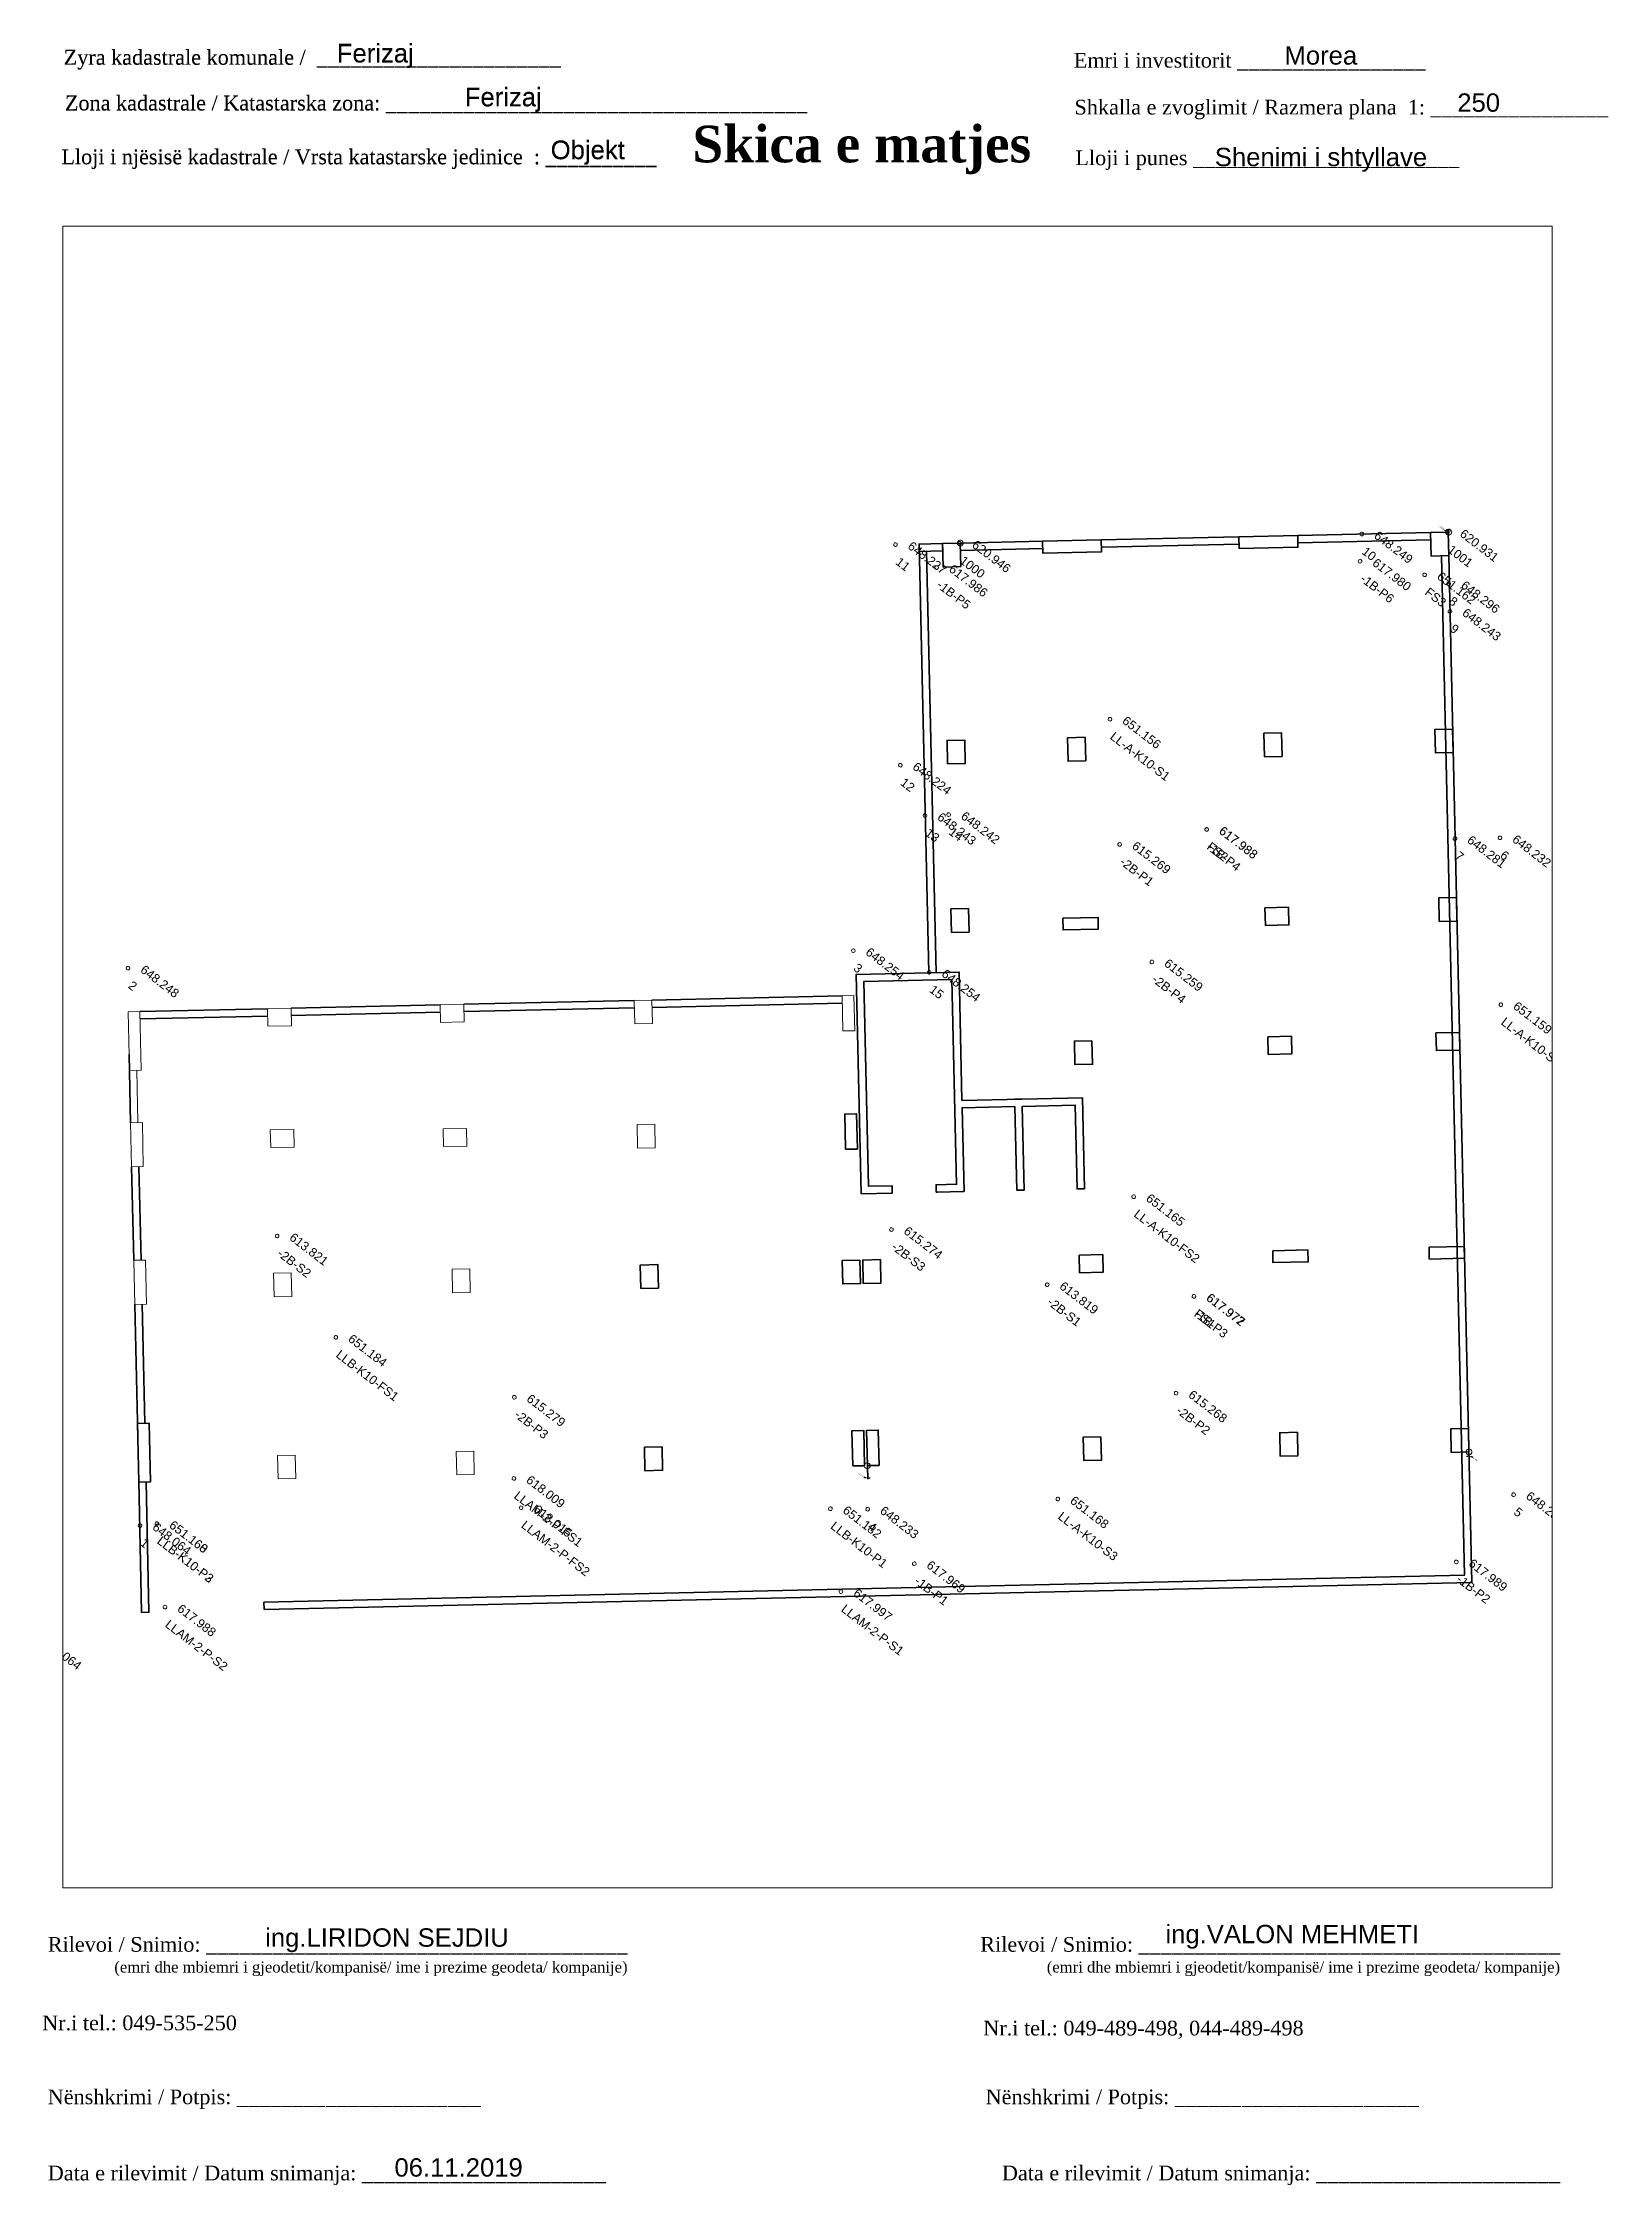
# Paper-space layout 'Layout1' of a CAD drawing. Header units: metres. Extents: x 1 to 214, y 1 to 293.
# The model-space entities are those that its viewports show. They can reach past a viewport. Long polylines and large blocks are cut down to what shows.
import ezdxf

# ---------------------------------------------------------------- set-up
doc = ezdxf.new("R2010")
doc.units = ezdxf.units.M
doc.header["$PDMODE"] = 32
doc.header["$PDSIZE"] = 0.2
doc.layers.get('Defpoints').update_dxf_attribs({"lineweight": 0})
for name, color, linetype, lineweight in [('Matjet', 210, 'Continuous', 0), ('matjet-total-stacion', 3, 'Continuous', 0), ('Matjet_04.12.2019', 1, 'Continuous', 0), ('Parcelat baze', 7, 'Continuous', 0), ('shytllat', 5, 'Continuous', 0), ('Structural - Bearing_Pen_No__27', 7, 'Continuous', 35), ('Te dhenat e gjeodetit', 7, 'Continuous', 0), ('txt korniza', 7, 'Continuous', 0)]:
    doc.layers.add(name, color=color, linetype=linetype, lineweight=lineweight)
doc.styles.get("Standard").update_dxf_attribs({"font": 'arial.ttf'})
doc.dimstyles.get("Standard").update_dxf_attribs({"dimtxt": 0.18, "dimasz": 0.18, "dimexe": 0.18, "dimexo": 0.0625, "dimgap": 0.09, "dimtad": 0, "dimtih": 1, "dimtoh": 1, "dimdec": 4, "dimzin": 0, "dimdsep": 46, "dimtxsty": 'Standard', "dimcen": 0.09, "dimadec": 0, "dimazin": 0, "dimtfac": 1, "dimtdec": 4, "dimtofl": 0, "dimtmove": 0, "dimatfit": 3, "dimfxl": 0, "dimtolj": 1, "dimtzin": 0, "dimarcsym": 0})

psp = doc.layouts.get("Layout1")

# ---------------------------------------------------------------- texts
at = {"layer": 'Te dhenat e gjeodetit'}
for s, insert, char_height, width, attachment_point in [('ing.LIRIDON SEJDIU', (31.32, 35.8), 2.5, 35.1364, 1), ('ing.VALON MEHMETI', (188.47, 36.28), 2.5, 39.2225, 3), ('{\\fTimes New Roman|b0|i0|c0|p18; Rilevoi / Snimio: ______________________________________\\P             \\H0.75x;(emri dhe mbiemri i gjeodetit/kompanisë/ ime i prezime geodeta/ kompanije)}', (0.96, 34.62), 2, 87.3883, 1), ('{\\fTimes New Roman|b0|i0|c0|p18; Rilevoi / Snimio: ______________________________________\\P             \\H0.75x;(emri dhe mbiemri i gjeodetit/kompanisë/ ime i prezime geodeta/ kompanije)}', (207.67, 34.62), 2, 87.3883, 3), ('{\\fTimes New Roman|b0|i0|c0|p18;Nr.i tel.: 049-535-250                                }', (0.96, 23.93), 2, 83.344, 1), ('{\\fTimes New Roman|b0|i0|c0|p18;Nr.i tel.: 049-489-498, 044-489-498\\P                                }', (172.75, 23.22), 2, 83.344, 3), ('{\\fTimes New Roman|b0|i0|c0|p18; Nënshkrimi / Potpis: ______________________\\P                                 }', (0.96, 13.86), 2, 83.344, 1), ('{\\fTimes New Roman|b0|i0|c0|p18; Nënshkrimi / Potpis: ______________________\\P                                 }', (188.43, 13.86), 2, 83.344, 3)]:
    psp.add_mtext(s, dxfattribs=dict(at, insert=insert, char_height=char_height, width=width, attachment_point=attachment_point))
at = {"layer": 'txt korniza'}
for s, insert, char_height, width, attachment_point in [('{\\fTimes New Roman|b0|i0|c0|p18; Zyra kadastrale komunale /  ______________________}', (3.13, 291.58), 2, 81.1742, 1), ('Ferizaj', (41.08, 292.39), 2.5, 19.3474, 1), ('Ferizaj', (41.08, 292.34), 2.5, 19.3474, 1), ('Morea', (170.14, 292.06), 2.5, 28.7154, 1), ('{\\fTimes New Roman|b0|i0|c0|p18; Zyra kadastrale komunale /  ______________________}', (3.13, 291.53), 2, 81.1742, 1), ('{\\fTimes New Roman|b0|i0|c0|p18;Emri i investitorit _________________}', (141.45, 291.15), 2, 98.5379, 1), ('Ferizaj', (58.51, 286.42), 2.5, 40.037, 1), ('Ferizaj', (58.51, 286.37), 2.5, 40.037, 1), ('{\\fTimes New Roman|b0|i0|c0|p18; Zona kadastrale / Katastarska zona: ______________________________________}', (3.3, 285.36), 2, 101.8807, 1), ('{\\fTimes New Roman|b0|i0|c0|p18; Zona kadastrale / Katastarska zona: ______________________________________}', (3.3, 285.31), 2, 101.8807, 1), ('{\\fTimes New Roman|b0|i0|c0|p18; Shkalla e zvoglimit / Razmera plana  1: ________________}', (140.79, 284.77), 2, 98.5379, 1), ('250', (193.67, 285.64), 2.5, 19.3474, 1), ('{\\fBook Antiqua|b1|i0|c0|p18;\\H1.333x;^I^I\\H1.8755x;^I^I^ISkica e matjes}', (49.5, 281.25), 2, 93.8913, 1), ('{\\fTimes New Roman|b0|i0|c0|p18; Lloji i njësisë kadastrale / Vrsta katastarske jedinice  : __________ }', (2.82, 278.03), 2, 108.0893, 1), ('{\\fTimes New Roman|b0|i0|c0|p18; Lloji i njësisë kadastrale / Vrsta katastarske jedinice  : __________ }', (2.82, 277.98), 2, 108.0893, 1), ('Objekt', (70.21, 279.23), 2.5, 14.2476, 1), ('Objekt', (70.21, 279.17), 2.5, 14.2476, 1), ('{\\fTimes New Roman|b0|i0|c0|p18;Lloji i punes ________________________}', (141.66, 277.87), 2, 98.5379, 1), ('Shenimi i shtyllave', (160.65, 278.23), 2.5, 28.7154, 1), ('{\\fTimes New Roman|b0|i0|c0|p18; Data e rilevimit / Datum snimanja: ______________________\\P                                 }', (0.96, 3.49), 2, 83.344, 1), ('06.11.2019', (48.93, 4.5), 2.5, 19.3474, 1), ('{\\fTimes New Roman|b0|i0|c0|p18; Data e rilevimit / Datum snimanja: ______________________\\P                                 }', (207.67, 3.49), 2, 83.344, 3)]:
    psp.add_mtext(s, dxfattribs=dict(at, insert=insert, char_height=char_height, width=width, attachment_point=attachment_point))

msp = doc.modelspace()

# ---------------------------------------------------------------- blocks, each defined once
blk = doc.blocks.new('*D4')
at = {"layer": 'Defpoints', "color": 0}
for p in [(7511954.188, 4692346.787), (7511954.192, 4692346.791), (7511954.447, 4692346.465)]:
    blk.add_point(p, dxfattribs=at)
at = {"layer": 'Matjet_04.12.2019', "color": 0, "lineweight": -2}
for p, q in [((7511954.198, 4692346.775), (7511954.475, 4692346.43)), ((7511954.202, 4692346.778), (7511954.479, 4692346.433)), ((7511954.377, 4692346.408), (7511954.332, 4692346.408)), ((7511954.412, 4692346.437), (7511954.377, 4692346.408)), ((7511954.486, 4692346.496), (7511954.521, 4692346.524))]:
    blk.add_line(p, q, dxfattribs=at)
at = {"layer": 'Matjet_04.12.2019', "color": 0}
for points in [[(7511954.407, 4692346.442), (7511954.417, 4692346.431), (7511954.447, 4692346.465)], [(7511954.481, 4692346.502), (7511954.491, 4692346.49), (7511954.451, 4692346.468)]]:
    blk.add_solid(points, dxfattribs=at)
at = {"layer": 'Matjet_04.12.2019', "color": 0, "insert": (7511954.216, 4692346.408), "char_height": 0.045, "attachment_point": 5}
blk.add_mtext('\\A1;0.0050', dxfattribs=at)
blk = doc.blocks.new('*D5')
at = {"layer": 'Defpoints', "color": 0}
for p in [(7511970.161, 4692359.622), (7511970.162, 4692359.624), (7511970.259, 4692359.503)]:
    blk.add_point(p, dxfattribs=at)
at = {"layer": 'Matjet_04.12.2019', "color": 0, "lineweight": -2}
for p, q in [((7511970.171, 4692359.61), (7511970.286, 4692359.467)), ((7511970.172, 4692359.611), (7511970.287, 4692359.468)), ((7511970.223, 4692359.474), (7511970.188, 4692359.445)), ((7511970.294, 4692359.531), (7511970.329, 4692359.559)), ((7511970.329, 4692359.559), (7511970.374, 4692359.559))]:
    blk.add_line(p, q, dxfattribs=at)
at = {"layer": 'Matjet_04.12.2019', "color": 0}
for points in [[(7511970.218, 4692359.479), (7511970.227, 4692359.468), (7511970.258, 4692359.502)], [(7511970.29, 4692359.537), (7511970.299, 4692359.525), (7511970.259, 4692359.503)]]:
    blk.add_solid(points, dxfattribs=at)
at = {"layer": 'Matjet_04.12.2019', "color": 0, "insert": (7511970.49, 4692359.559), "char_height": 0.045, "attachment_point": 5}
blk.add_mtext('\\A1;0.0020', dxfattribs=at)
blk = doc.blocks.new('*D6')
at = {"layer": 'Defpoints', "color": 0}
for p in [(7511950.519, 4692384.078), (7511950.549, 4692384.04), (7511950.565, 4692384.053)]:
    blk.add_point(p, dxfattribs=at)
at = {"layer": 'Matjet_04.12.2019', "color": 0, "lineweight": -2}
for p, q in [((7511950.449, 4692384.022), (7511950.404, 4692384.022)), ((7511950.484, 4692384.05), (7511950.449, 4692384.022)), ((7511950.54, 4692384.052), (7511950.491, 4692384.113)), ((7511950.555, 4692384.065), (7511950.506, 4692384.126)), ((7511950.57, 4692384.119), (7511950.605, 4692384.147))]:
    blk.add_line(p, q, dxfattribs=at)
at = {"layer": 'Matjet_04.12.2019', "color": 0}
for points in [[(7511950.479, 4692384.056), (7511950.489, 4692384.044), (7511950.519, 4692384.078)], [(7511950.565, 4692384.124), (7511950.574, 4692384.113), (7511950.535, 4692384.09)]]:
    blk.add_solid(points, dxfattribs=at)
at = {"layer": 'Matjet_04.12.2019', "color": 0, "insert": (7511950.288, 4692384.022), "char_height": 0.045, "attachment_point": 5}
blk.add_mtext('\\A1;0.0200', dxfattribs=at)
blk = doc.blocks.new('*U7', base_point=(7511935.782, 4692330.107, 648.063))
at = {"layer": 'Matjet', "linetype": 'ByBlock', "lineweight": -2}
blk.add_line((7511935.782, 4692330.107, 648.063), (7511935.782, 4692330.107, 648.063), dxfattribs=at)
blk.add_circle((7511935.782, 4692330.107, 648.063), 0.0625, dxfattribs=at)
at = {"layer": 'Matjet', "linetype": 'ByBlock', "char_height": 0.3}
for s, insert, attachment_point in [('648.064', (7511936.157, 4692330.407, 648.063), 4), ('1', (7511936.157, 4692329.879, 648.063), 1)]:
    blk.add_mtext(s, dxfattribs=dict(at, insert=insert, attachment_point=attachment_point))
blk = doc.blocks.new('*U8', base_point=(7511923.914, 4692344.913, 648.248))
at = {"layer": 'Matjet', "linetype": 'ByBlock', "lineweight": -2}
blk.add_line((7511923.914, 4692344.913, 648.248), (7511923.914, 4692344.913, 648.248), dxfattribs=at)
blk.add_circle((7511923.914, 4692344.913, 648.248), 0.0625, dxfattribs=at)
at = {"layer": 'Matjet', "linetype": 'ByBlock', "char_height": 0.3}
for s, insert, attachment_point in [('648.248', (7511924.289, 4692345.213, 648.248), 4), ('2', (7511924.289, 4692344.685, 648.248), 1)]:
    blk.add_mtext(s, dxfattribs=dict(at, insert=insert, attachment_point=attachment_point))
blk = doc.blocks.new('*U9', base_point=(7511943.146, 4692360.411, 648.254))
at = {"layer": 'Matjet', "linetype": 'ByBlock', "lineweight": -2}
blk.add_line((7511943.146, 4692360.411, 648.254), (7511943.146, 4692360.411, 648.254), dxfattribs=at)
blk.add_circle((7511943.146, 4692360.411, 648.254), 0.0625, dxfattribs=at)
at = {"layer": 'Matjet', "linetype": 'ByBlock', "char_height": 0.3}
for s, insert, attachment_point in [('3', (7511943.521, 4692360.183, 648.254), 1), ('648.254', (7511943.521, 4692360.711, 648.254), 4)]:
    blk.add_mtext(s, dxfattribs=dict(at, insert=insert, attachment_point=attachment_point))
blk = doc.blocks.new('*U10', base_point=(7511955.102, 4692345.621, 648.233))
at = {"layer": 'Matjet', "linetype": 'ByBlock', "lineweight": -2}
blk.add_line((7511955.102, 4692345.621, 648.233), (7511955.102, 4692345.621, 648.233), dxfattribs=at)
blk.add_circle((7511955.102, 4692345.621, 648.233), 0.0625, dxfattribs=at)
at = {"layer": 'Matjet', "linetype": 'ByBlock', "char_height": 0.3}
for s, insert, attachment_point in [('648.233', (7511955.477, 4692345.921, 648.233), 4), ('4', (7511955.477, 4692345.393, 648.233), 1)]:
    blk.add_mtext(s, dxfattribs=dict(at, insert=insert, attachment_point=attachment_point))
blk = doc.blocks.new('*U11', base_point=(7511972.251, 4692359.396, 648.23))
at = {"layer": 'Matjet', "linetype": 'ByBlock', "lineweight": -2}
blk.add_line((7511972.251, 4692359.396, 648.23), (7511972.251, 4692359.396, 648.23), dxfattribs=at)
blk.add_circle((7511972.251, 4692359.396, 648.23), 0.0625, dxfattribs=at)
at = {"layer": 'Matjet', "linetype": 'ByBlock', "char_height": 0.3}
for s, insert, attachment_point in [('648.230', (7511972.626, 4692359.696, 648.23), 4), ('5', (7511972.626, 4692359.168, 648.23), 1)]:
    blk.add_mtext(s, dxfattribs=dict(at, insert=insert, attachment_point=attachment_point))
blk = doc.blocks.new('*U12', base_point=(7511958.281, 4692376.856, 648.232))
at = {"layer": 'Matjet', "linetype": 'ByBlock', "lineweight": -2}
blk.add_line((7511958.281, 4692376.856, 648.232), (7511958.281, 4692376.856, 648.232), dxfattribs=at)
blk.add_circle((7511958.281, 4692376.856, 648.232), 0.0625, dxfattribs=at)
at = {"layer": 'Matjet', "linetype": 'ByBlock', "char_height": 0.3}
for s, insert, attachment_point in [('648.232', (7511958.656, 4692377.156, 648.232), 4), ('6', (7511958.656, 4692376.628, 648.232), 1)]:
    blk.add_mtext(s, dxfattribs=dict(at, insert=insert, attachment_point=attachment_point))
blk = doc.blocks.new('*U13', base_point=(7511957.078, 4692375.902, 648.281))
at = {"layer": 'Matjet', "linetype": 'ByBlock', "lineweight": -2}
blk.add_line((7511957.078, 4692375.902, 648.281), (7511957.078, 4692375.902, 648.281), dxfattribs=at)
blk.add_circle((7511957.078, 4692375.902, 648.281), 0.0625, dxfattribs=at)
at = {"layer": 'Matjet', "linetype": 'ByBlock', "char_height": 0.3}
for s, insert, attachment_point in [('648.281', (7511957.453, 4692376.202, 648.281), 4), ('7', (7511957.453, 4692375.674, 648.281), 1)]:
    blk.add_mtext(s, dxfattribs=dict(at, insert=insert, attachment_point=attachment_point))
blk = doc.blocks.new('*U14', base_point=(7511951.634, 4692382.655, 648.296))
at = {"layer": 'Matjet', "linetype": 'ByBlock', "lineweight": -2}
blk.add_line((7511951.634, 4692382.655, 648.296), (7511951.634, 4692382.655, 648.296), dxfattribs=at)
blk.add_circle((7511951.634, 4692382.655, 648.296), 0.0625, dxfattribs=at)
at = {"layer": 'Matjet', "linetype": 'ByBlock', "char_height": 0.3}
for s, insert, attachment_point in [('648.296', (7511952.009, 4692382.955, 648.296), 4), ('8', (7511952.009, 4692382.427, 648.296), 1)]:
    blk.add_mtext(s, dxfattribs=dict(at, insert=insert, attachment_point=attachment_point))
blk = doc.blocks.new('*U15', base_point=(7511952.237, 4692381.937, 648.243))
at = {"layer": 'Matjet', "linetype": 'ByBlock', "lineweight": -2}
blk.add_line((7511952.237, 4692381.937, 648.243), (7511952.237, 4692381.937, 648.243), dxfattribs=at)
blk.add_circle((7511952.237, 4692381.937, 648.243), 0.0625, dxfattribs=at)
at = {"layer": 'Matjet', "linetype": 'ByBlock', "char_height": 0.3}
for s, insert, attachment_point in [('648.243', (7511952.612, 4692382.237, 648.243), 4), ('9', (7511952.612, 4692381.709, 648.243), 1)]:
    blk.add_mtext(s, dxfattribs=dict(at, insert=insert, attachment_point=attachment_point))
blk = doc.blocks.new('*U16', base_point=(7511948.255, 4692382.197, 648.249))
at = {"layer": 'Matjet', "linetype": 'ByBlock', "lineweight": -2}
blk.add_line((7511948.255, 4692382.197, 648.249), (7511948.255, 4692382.197, 648.249), dxfattribs=at)
blk.add_circle((7511948.255, 4692382.197, 648.249), 0.0625, dxfattribs=at)
at = {"layer": 'Matjet', "linetype": 'ByBlock', "char_height": 0.3}
for s, insert, attachment_point in [('648.249', (7511948.63, 4692382.497, 648.249), 4), ('10', (7511948.63, 4692381.969, 648.249), 1)]:
    blk.add_mtext(s, dxfattribs=dict(at, insert=insert, attachment_point=attachment_point))
blk = doc.blocks.new('*U17', base_point=(7511935.875, 4692372.255, 648.227))
at = {"layer": 'Matjet', "linetype": 'ByBlock', "lineweight": -2}
blk.add_line((7511935.875, 4692372.255, 648.227), (7511935.875, 4692372.255, 648.227), dxfattribs=at)
blk.add_circle((7511935.875, 4692372.255, 648.227), 0.0625, dxfattribs=at)
at = {"layer": 'Matjet', "linetype": 'ByBlock', "char_height": 0.3}
for s, insert, attachment_point in [('648.227', (7511936.25, 4692372.555, 648.227), 4), ('11', (7511936.25, 4692372.027, 648.227), 1)]:
    blk.add_mtext(s, dxfattribs=dict(at, insert=insert, attachment_point=attachment_point))
blk = doc.blocks.new('*U18', base_point=(7511940.573, 4692366.394, 648.224))
at = {"layer": 'Matjet', "linetype": 'ByBlock', "lineweight": -2}
blk.add_line((7511940.573, 4692366.394, 648.224), (7511940.573, 4692366.394, 648.224), dxfattribs=at)
blk.add_circle((7511940.573, 4692366.394, 648.224), 0.0625, dxfattribs=at)
at = {"layer": 'Matjet', "linetype": 'ByBlock', "char_height": 0.3}
for s, insert, attachment_point in [('648.224', (7511940.948, 4692366.694, 648.224), 4), ('12', (7511940.948, 4692366.166, 648.224), 1)]:
    blk.add_mtext(s, dxfattribs=dict(at, insert=insert, attachment_point=attachment_point))
blk = doc.blocks.new('*U19', base_point=(7511942.285, 4692365.545, 648.243))
at = {"layer": 'Matjet', "linetype": 'ByBlock', "lineweight": -2}
blk.add_line((7511942.285, 4692365.545, 648.243), (7511942.285, 4692365.545, 648.243), dxfattribs=at)
blk.add_circle((7511942.285, 4692365.545, 648.243), 0.0625, dxfattribs=at)
at = {"layer": 'Matjet', "linetype": 'ByBlock', "char_height": 0.3}
for s, insert, attachment_point in [('648.243', (7511942.66, 4692365.845, 648.243), 4), ('13', (7511942.66, 4692365.317, 648.243), 1)]:
    blk.add_mtext(s, dxfattribs=dict(at, insert=insert, attachment_point=attachment_point))
blk = doc.blocks.new('*U20', base_point=(7511942.904, 4692366.062, 648.242))
at = {"layer": 'Matjet', "linetype": 'ByBlock', "lineweight": -2}
blk.add_line((7511942.904, 4692366.062, 648.242), (7511942.904, 4692366.062, 648.242), dxfattribs=at)
blk.add_circle((7511942.904, 4692366.062, 648.242), 0.0625, dxfattribs=at)
at = {"layer": 'Matjet', "linetype": 'ByBlock', "char_height": 0.3}
for s, insert, attachment_point in [('648.242', (7511943.279, 4692366.362, 648.242), 4), ('14', (7511943.279, 4692365.834, 648.242), 1)]:
    blk.add_mtext(s, dxfattribs=dict(at, insert=insert, attachment_point=attachment_point))
blk = doc.blocks.new('*U21', base_point=(7511945.646, 4692361.4, 648.254))
at = {"layer": 'Matjet', "linetype": 'ByBlock', "lineweight": -2}
blk.add_line((7511945.646, 4692361.4, 648.254), (7511945.646, 4692361.4, 648.254), dxfattribs=at)
blk.add_circle((7511945.646, 4692361.4, 648.254), 0.0625, dxfattribs=at)
at = {"layer": 'Matjet', "linetype": 'ByBlock', "char_height": 0.3}
for s, insert, attachment_point in [('648.254', (7511946.021, 4692361.7, 648.254), 4), ('15', (7511946.021, 4692361.172, 648.254), 1)]:
    blk.add_mtext(s, dxfattribs=dict(at, insert=insert, attachment_point=attachment_point))
blk = doc.blocks.new('*U26', base_point=(7511955.303, 4692355.404, 613.819))
at = {"layer": 'matjet-total-stacion', "linetype": 'ByBlock', "lineweight": -2}
blk.add_line((7511955.303, 4692355.404, 613.819), (7511955.303, 4692355.404, 613.819), dxfattribs=at)
blk.add_circle((7511955.303, 4692355.404, 613.819), 0.0625, dxfattribs=at)
at = {"layer": 'matjet-total-stacion', "linetype": 'ByBlock', "char_height": 0.3}
for s, insert, attachment_point in [('613.819', (7511955.678, 4692355.704, 613.819), 4), ('-2B-S1', (7511955.678, 4692355.176, 613.819), 1)]:
    blk.add_mtext(s, dxfattribs=dict(at, insert=insert, attachment_point=attachment_point))
blk = doc.blocks.new('*U27', base_point=(7511933.488, 4692340.768, 613.821))
at = {"layer": 'matjet-total-stacion', "linetype": 'ByBlock', "lineweight": -2}
blk.add_line((7511933.488, 4692340.768, 613.821), (7511933.488, 4692340.768, 613.821), dxfattribs=at)
blk.add_circle((7511933.488, 4692340.768, 613.821), 0.0625, dxfattribs=at)
at = {"layer": 'matjet-total-stacion', "linetype": 'ByBlock', "char_height": 0.3}
for s, insert, attachment_point in [('613.821', (7511933.863, 4692341.068, 613.821), 4), ('-2B-S2', (7511933.863, 4692340.54, 613.821), 1)]:
    blk.add_mtext(s, dxfattribs=dict(at, insert=insert, attachment_point=attachment_point))
blk = doc.blocks.new('*U28', base_point=(7511949.953, 4692353.668, 615.274))
at = {"layer": 'matjet-total-stacion', "linetype": 'ByBlock', "lineweight": -2}
blk.add_line((7511949.953, 4692353.668, 615.274), (7511949.953, 4692353.668, 615.274), dxfattribs=at)
blk.add_circle((7511949.953, 4692353.668, 615.274), 0.0625, dxfattribs=at)
at = {"layer": 'matjet-total-stacion', "linetype": 'ByBlock', "char_height": 0.3}
for s, insert, attachment_point in [('615.274', (7511950.328, 4692353.968, 615.274), 4), ('-2B-S3', (7511950.328, 4692353.44, 615.274), 1)]:
    blk.add_mtext(s, dxfattribs=dict(at, insert=insert, attachment_point=attachment_point))
blk = doc.blocks.new('*U29', base_point=(7511948.143, 4692368.798, 615.269))
at = {"layer": 'matjet-total-stacion', "linetype": 'ByBlock', "lineweight": -2}
blk.add_line((7511948.143, 4692368.798, 615.269), (7511948.143, 4692368.798, 615.269), dxfattribs=at)
blk.add_circle((7511948.143, 4692368.798, 615.269), 0.0625, dxfattribs=at)
at = {"layer": 'matjet-total-stacion', "linetype": 'ByBlock', "char_height": 0.3}
for s, insert, attachment_point in [('615.269', (7511948.518, 4692369.098, 615.269), 4), ('-2B-P1', (7511948.518, 4692368.57, 615.269), 1)]:
    blk.add_mtext(s, dxfattribs=dict(at, insert=insert, attachment_point=attachment_point))
blk = doc.blocks.new('*U30', base_point=(7511961.033, 4692355.144, 615.268))
at = {"layer": 'matjet-total-stacion', "linetype": 'ByBlock', "lineweight": -2}
blk.add_line((7511961.033, 4692355.144, 615.268), (7511961.033, 4692355.144, 615.268), dxfattribs=at)
blk.add_circle((7511961.033, 4692355.144, 615.268), 0.0625, dxfattribs=at)
at = {"layer": 'matjet-total-stacion', "linetype": 'ByBlock', "char_height": 0.3}
for s, insert, attachment_point in [('615.268', (7511961.408, 4692355.444, 615.268), 4), ('-2B-P2', (7511961.408, 4692354.916, 615.268), 1)]:
    blk.add_mtext(s, dxfattribs=dict(at, insert=insert, attachment_point=attachment_point))
blk = doc.blocks.new('*U31', base_point=(7511943.235, 4692341.325, 615.279))
at = {"layer": 'matjet-total-stacion', "linetype": 'ByBlock', "lineweight": -2}
blk.add_line((7511943.235, 4692341.325, 615.279), (7511943.235, 4692341.325, 615.279), dxfattribs=at)
blk.add_circle((7511943.235, 4692341.325, 615.279), 0.0625, dxfattribs=at)
at = {"layer": 'matjet-total-stacion', "linetype": 'ByBlock', "char_height": 0.3}
for s, insert, attachment_point in [('615.279', (7511943.61, 4692341.625, 615.279), 4), ('-2B-P3', (7511943.61, 4692341.097, 615.279), 1)]:
    blk.add_mtext(s, dxfattribs=dict(at, insert=insert, attachment_point=attachment_point))
blk = doc.blocks.new('*U32', base_point=(7511951.446, 4692366.292, 615.259))
at = {"layer": 'matjet-total-stacion', "linetype": 'ByBlock', "lineweight": -2}
blk.add_line((7511951.446, 4692366.292, 615.259), (7511951.446, 4692366.292, 615.259), dxfattribs=at)
blk.add_circle((7511951.446, 4692366.292, 615.259), 0.0625, dxfattribs=at)
at = {"layer": 'matjet-total-stacion', "linetype": 'ByBlock', "char_height": 0.3}
for s, insert, attachment_point in [('615.259', (7511951.821, 4692366.592, 615.259), 4), ('-2B-P4', (7511951.821, 4692366.064, 615.259), 1)]:
    blk.add_mtext(s, dxfattribs=dict(at, insert=insert, attachment_point=attachment_point))
blk = doc.blocks.new('*U33', base_point=(7511957.488, 4692345.115, 617.969))
at = {"layer": 'matjet-total-stacion', "linetype": 'ByBlock', "lineweight": -2}
blk.add_line((7511957.488, 4692345.115, 617.969), (7511957.488, 4692345.115, 617.969), dxfattribs=at)
blk.add_circle((7511957.488, 4692345.115, 617.969), 0.0625, dxfattribs=at)
at = {"layer": 'matjet-total-stacion', "linetype": 'ByBlock', "char_height": 0.3}
for s, insert, attachment_point in [('-1B-P1', (7511957.863, 4692344.887, 617.969), 1), ('617.969', (7511957.863, 4692345.415, 617.969), 4)]:
    blk.add_mtext(s, dxfattribs=dict(at, insert=insert, attachment_point=attachment_point))
blk = doc.blocks.new('*U34', base_point=(7511972.097, 4692356.391, 617.989))
at = {"layer": 'matjet-total-stacion', "linetype": 'ByBlock', "lineweight": -2}
blk.add_line((7511972.097, 4692356.391, 617.989), (7511972.097, 4692356.391, 617.989), dxfattribs=at)
blk.add_circle((7511972.097, 4692356.391, 617.989), 0.0625, dxfattribs=at)
at = {"layer": 'matjet-total-stacion', "linetype": 'ByBlock', "char_height": 0.3}
for s, insert, attachment_point in [('617.989', (7511972.472, 4692356.691, 617.989), 4), ('-1B-P2', (7511972.472, 4692356.163, 617.989), 1)]:
    blk.add_mtext(s, dxfattribs=dict(at, insert=insert, attachment_point=attachment_point))
blk = doc.blocks.new('*U35', base_point=(7511959.506, 4692358.13, 617.977))
at = {"layer": 'matjet-total-stacion', "linetype": 'ByBlock', "lineweight": -2}
blk.add_line((7511959.506, 4692358.13, 617.977), (7511959.506, 4692358.13, 617.977), dxfattribs=at)
blk.add_circle((7511959.506, 4692358.13, 617.977), 0.0625, dxfattribs=at)
at = {"layer": 'matjet-total-stacion', "linetype": 'ByBlock', "char_height": 0.3}
for s, insert, attachment_point in [('617.977', (7511959.881, 4692358.43, 617.977), 4), ('-1B-P3', (7511959.881, 4692357.902, 617.977), 1)]:
    blk.add_mtext(s, dxfattribs=dict(at, insert=insert, attachment_point=attachment_point))
blk = doc.blocks.new('*U36', base_point=(7511950.183, 4692371.004, 617.988))
at = {"layer": 'matjet-total-stacion', "linetype": 'ByBlock', "lineweight": -2}
blk.add_line((7511950.183, 4692371.004, 617.988), (7511950.183, 4692371.004, 617.988), dxfattribs=at)
blk.add_circle((7511950.183, 4692371.004, 617.988), 0.0625, dxfattribs=at)
at = {"layer": 'matjet-total-stacion', "linetype": 'ByBlock', "char_height": 0.3}
for s, insert, attachment_point in [('617.988', (7511950.558, 4692371.304, 617.988), 4), ('-1B-P4', (7511950.558, 4692370.776, 617.988), 1)]:
    blk.add_mtext(s, dxfattribs=dict(at, insert=insert, attachment_point=attachment_point))
blk = doc.blocks.new('*U37', base_point=(7511937.462, 4692372.487, 617.986))
at = {"layer": 'matjet-total-stacion', "linetype": 'ByBlock', "lineweight": -2}
blk.add_line((7511937.462, 4692372.487, 617.986), (7511937.462, 4692372.487, 617.986), dxfattribs=at)
blk.add_circle((7511937.462, 4692372.487, 617.986), 0.0625, dxfattribs=at)
at = {"layer": 'matjet-total-stacion', "linetype": 'ByBlock', "char_height": 0.3}
for s, insert, attachment_point in [('617.986', (7511937.837, 4692372.787, 617.986), 4), ('-1B-P5', (7511937.837, 4692372.259, 617.986), 1)]:
    blk.add_mtext(s, dxfattribs=dict(at, insert=insert, attachment_point=attachment_point))
blk = doc.blocks.new('*U38', base_point=(7511948.775, 4692381.425, 617.98))
at = {"layer": 'matjet-total-stacion', "linetype": 'ByBlock', "lineweight": -2}
blk.add_line((7511948.775, 4692381.425, 617.98), (7511948.775, 4692381.425, 617.98), dxfattribs=at)
blk.add_circle((7511948.775, 4692381.425, 617.98), 0.0625, dxfattribs=at)
at = {"layer": 'matjet-total-stacion', "linetype": 'ByBlock', "char_height": 0.3}
for s, insert, attachment_point in [('617.980', (7511949.15, 4692381.725, 617.98), 4), ('-1B-P6', (7511949.15, 4692381.197, 617.98), 1)]:
    blk.add_mtext(s, dxfattribs=dict(at, insert=insert, attachment_point=attachment_point))
blk = doc.blocks.new('*U39', base_point=(7511959.513, 4692358.129, 617.972))
at = {"layer": 'matjet-total-stacion', "linetype": 'ByBlock', "lineweight": -2}
blk.add_line((7511959.513, 4692358.129, 617.972), (7511959.513, 4692358.129, 617.972), dxfattribs=at)
blk.add_circle((7511959.513, 4692358.129, 617.972), 0.0625, dxfattribs=at)
at = {"layer": 'matjet-total-stacion', "linetype": 'ByBlock', "char_height": 0.3}
for s, insert, attachment_point in [('617.972', (7511959.888, 4692358.429, 617.972), 4), ('FS1', (7511959.888, 4692357.901, 617.972), 1)]:
    blk.add_mtext(s, dxfattribs=dict(at, insert=insert, attachment_point=attachment_point))
blk = doc.blocks.new('*U40', base_point=(7511950.18, 4692371.009, 617.988))
at = {"layer": 'matjet-total-stacion', "linetype": 'ByBlock', "lineweight": -2}
blk.add_line((7511950.18, 4692371.009, 617.988), (7511950.18, 4692371.009, 617.988), dxfattribs=at)
blk.add_circle((7511950.18, 4692371.009, 617.988), 0.0625, dxfattribs=at)
at = {"layer": 'matjet-total-stacion', "linetype": 'ByBlock', "char_height": 0.3}
for s, insert, attachment_point in [('617.988', (7511950.555, 4692371.309, 617.988), 4), ('FS2', (7511950.555, 4692370.781, 617.988), 1)]:
    blk.add_mtext(s, dxfattribs=dict(at, insert=insert, attachment_point=attachment_point))
blk = doc.blocks.new('*U41', base_point=(7511937.582, 4692373.62, 620.946))
at = {"layer": 'matjet-total-stacion', "linetype": 'ByBlock', "lineweight": -2}
blk.add_line((7511937.582, 4692373.62, 620.946), (7511937.582, 4692373.62, 620.946), dxfattribs=at)
blk.add_circle((7511937.582, 4692373.62, 620.946), 0.0625, dxfattribs=at)
at = {"layer": 'matjet-total-stacion', "linetype": 'ByBlock', "char_height": 0.3}
for s, insert, attachment_point in [('620.946', (7511937.957, 4692373.92, 620.946), 4), ('1000', (7511937.957, 4692373.392, 620.946), 1)]:
    blk.add_mtext(s, dxfattribs=dict(at, insert=insert, attachment_point=attachment_point))
blk = doc.blocks.new('*U42', base_point=(7511950.535, 4692384.022, 620.931))
at = {"layer": 'matjet-total-stacion', "linetype": 'ByBlock', "lineweight": -2}
blk.add_line((7511950.535, 4692384.022, 620.931), (7511950.535, 4692384.022, 620.931), dxfattribs=at)
blk.add_circle((7511950.535, 4692384.022, 620.931), 0.0625, dxfattribs=at)
at = {"layer": 'matjet-total-stacion', "linetype": 'ByBlock', "char_height": 0.3}
for s, insert, attachment_point in [('620.931', (7511950.91, 4692384.322, 620.931), 4), ('1001', (7511950.91, 4692383.794, 620.931), 1)]:
    blk.add_mtext(s, dxfattribs=dict(at, insert=insert, attachment_point=attachment_point))
blk = doc.blocks.new('*U43', base_point=(7511935.198, 4692324.733, 617.064))
at = {"layer": 'matjet-total-stacion', "linetype": 'ByBlock', "lineweight": -2}
blk.add_line((7511935.198, 4692324.733, 617.064), (7511935.198, 4692324.733, 617.064), dxfattribs=at)
blk.add_circle((7511935.198, 4692324.733, 617.064), 0.0625, dxfattribs=at)
at = {"layer": 'matjet-total-stacion', "linetype": 'ByBlock', "char_height": 0.3}
for s, insert, attachment_point in [('617.064', (7511935.573, 4692325.033, 617.064), 4), ('ST1', (7511935.573, 4692324.505, 617.064), 1)]:
    blk.add_mtext(s, dxfattribs=dict(at, insert=insert, attachment_point=attachment_point))
blk = doc.blocks.new('*U44', base_point=(7511932.575, 4692322.577, 616.864))
at = {"layer": 'matjet-total-stacion', "linetype": 'ByBlock', "lineweight": -2}
blk.add_line((7511932.575, 4692322.577, 616.864), (7511932.575, 4692322.577, 616.864), dxfattribs=at)
blk.add_circle((7511932.575, 4692322.577, 616.864), 0.0625, dxfattribs=at)
at = {"layer": 'matjet-total-stacion', "linetype": 'ByBlock', "char_height": 0.3}
for s, insert, attachment_point in [('616.864', (7511932.95, 4692322.877, 616.864), 4), ('ST2', (7511932.95, 4692322.349, 616.864), 1)]:
    blk.add_mtext(s, dxfattribs=dict(at, insert=insert, attachment_point=attachment_point))
blk = doc.blocks.new('*U45', base_point=(7511911.512, 4692347.098, 617.028))
at = {"layer": 'matjet-total-stacion', "linetype": 'ByBlock', "lineweight": -2}
blk.add_line((7511911.512, 4692347.098, 617.028), (7511911.512, 4692347.098, 617.028), dxfattribs=at)
blk.add_circle((7511911.512, 4692347.098, 617.028), 0.0625, dxfattribs=at)
at = {"layer": 'matjet-total-stacion', "linetype": 'ByBlock', "char_height": 0.3}
for s, insert, attachment_point in [('617.028', (7511911.887, 4692347.398, 617.028), 4), ('ST3', (7511911.887, 4692346.87, 617.028), 1)]:
    blk.add_mtext(s, dxfattribs=dict(at, insert=insert, attachment_point=attachment_point))
blk = doc.blocks.new('*U46', base_point=(7511956.09, 4692342.842, 617.997))
at = {"layer": 'matjet-total-stacion', "linetype": 'ByBlock', "lineweight": -2}
blk.add_line((7511956.09, 4692342.842, 617.997), (7511956.09, 4692342.842, 617.997), dxfattribs=at)
blk.add_circle((7511956.09, 4692342.842, 617.997), 0.0625, dxfattribs=at)
at = {"layer": 'matjet-total-stacion', "linetype": 'ByBlock', "char_height": 0.3}
for s, insert, attachment_point in [('617.997', (7511956.465, 4692343.142, 617.997), 4), ('LLAM-2-P-S1', (7511956.465, 4692342.614, 617.997), 1)]:
    blk.add_mtext(s, dxfattribs=dict(at, insert=insert, attachment_point=attachment_point))
blk = doc.blocks.new('*U47', base_point=(7511938.144, 4692328.419, 617.988))
at = {"layer": 'matjet-total-stacion', "linetype": 'ByBlock', "lineweight": -2}
blk.add_line((7511938.144, 4692328.419, 617.988), (7511938.144, 4692328.419, 617.988), dxfattribs=at)
blk.add_circle((7511938.144, 4692328.419, 617.988), 0.0625, dxfattribs=at)
at = {"layer": 'matjet-total-stacion', "linetype": 'ByBlock', "char_height": 0.3}
for s, insert, attachment_point in [('617.988', (7511938.519, 4692328.719, 617.988), 4), ('LLAM-2-P-S2', (7511938.519, 4692328.191, 617.988), 1)]:
    blk.add_mtext(s, dxfattribs=dict(at, insert=insert, attachment_point=attachment_point))
blk = doc.blocks.new('*U50', base_point=(7511944.907, 4692339.122, 618.009))
at = {"layer": 'matjet-total-stacion', "linetype": 'ByBlock', "lineweight": -2}
blk.add_line((7511944.907, 4692339.122, 618.009), (7511944.907, 4692339.122, 618.009), dxfattribs=at)
blk.add_circle((7511944.907, 4692339.122, 618.009), 0.0625, dxfattribs=at)
at = {"layer": 'matjet-total-stacion', "linetype": 'ByBlock', "char_height": 0.3}
for s, insert, attachment_point in [('618.009', (7511945.282, 4692339.422, 618.009), 4), ('LLAM-2-P-FS1', (7511945.282, 4692338.894, 618.009), 1)]:
    blk.add_mtext(s, dxfattribs=dict(at, insert=insert, attachment_point=attachment_point))
blk = doc.blocks.new('*U51', base_point=(7511945.71, 4692338.48, 618.015))
at = {"layer": 'matjet-total-stacion', "linetype": 'ByBlock', "lineweight": -2}
blk.add_line((7511945.71, 4692338.48, 618.015), (7511945.71, 4692338.48, 618.015), dxfattribs=at)
blk.add_circle((7511945.71, 4692338.48, 618.015), 0.0625, dxfattribs=at)
at = {"layer": 'matjet-total-stacion', "linetype": 'ByBlock', "char_height": 0.3}
for s, insert, attachment_point in [('618.015', (7511946.085, 4692338.78, 618.015), 4), ('LLAM-2-P-FS2', (7511946.085, 4692338.252, 618.015), 1)]:
    blk.add_mtext(s, dxfattribs=dict(at, insert=insert, attachment_point=attachment_point))
blk = doc.blocks.new('*U52', base_point=(7511954.087, 4692344.861, 651.182))
at = {"layer": 'matjet-total-stacion', "linetype": 'ByBlock', "lineweight": -2}
blk.add_line((7511954.087, 4692344.861, 651.182), (7511954.087, 4692344.861, 651.182), dxfattribs=at)
blk.add_circle((7511954.087, 4692344.861, 651.182), 0.0625, dxfattribs=at)
at = {"layer": 'matjet-total-stacion', "linetype": 'ByBlock', "char_height": 0.3}
for s, insert, attachment_point in [('651.182', (7511954.462, 4692345.161, 651.182), 4), ('LLB-K10-P1', (7511954.462, 4692344.633, 651.182), 1)]:
    blk.add_mtext(s, dxfattribs=dict(at, insert=insert, attachment_point=attachment_point))
blk = doc.blocks.new('*U53', base_point=(7511936.195, 4692330.507, 651.16))
at = {"layer": 'matjet-total-stacion', "linetype": 'ByBlock', "lineweight": -2}
blk.add_line((7511936.195, 4692330.507, 651.16), (7511936.195, 4692330.507, 651.16), dxfattribs=at)
blk.add_circle((7511936.195, 4692330.507, 651.16), 0.0625, dxfattribs=at)
at = {"layer": 'matjet-total-stacion', "linetype": 'ByBlock', "char_height": 0.3}
for s, insert, attachment_point in [('651.160', (7511936.57, 4692330.807, 651.16), 4), ('LLB-K10-P2', (7511936.57, 4692330.279, 651.16), 1)]:
    blk.add_mtext(s, dxfattribs=dict(at, insert=insert, attachment_point=attachment_point))
blk = doc.blocks.new('*U54', base_point=(7511936.197, 4692330.508, 651.168))
at = {"layer": 'matjet-total-stacion', "linetype": 'ByBlock', "lineweight": -2}
blk.add_line((7511936.197, 4692330.508, 651.168), (7511936.197, 4692330.508, 651.168), dxfattribs=at)
blk.add_circle((7511936.197, 4692330.508, 651.168), 0.0625, dxfattribs=at)
at = {"layer": 'matjet-total-stacion', "linetype": 'ByBlock', "char_height": 0.3}
for s, insert, attachment_point in [('651.168', (7511936.572, 4692330.808, 651.168), 4), ('LLB-K10-P3', (7511936.572, 4692330.28, 651.168), 1)]:
    blk.add_mtext(s, dxfattribs=dict(at, insert=insert, attachment_point=attachment_point))
blk = doc.blocks.new('*U55', base_point=(7511937.173, 4692339.246, 651.184))
at = {"layer": 'matjet-total-stacion', "linetype": 'ByBlock', "lineweight": -2}
blk.add_line((7511937.173, 4692339.246, 651.184), (7511937.173, 4692339.246, 651.184), dxfattribs=at)
blk.add_circle((7511937.173, 4692339.246, 651.184), 0.0625, dxfattribs=at)
at = {"layer": 'matjet-total-stacion', "linetype": 'ByBlock', "char_height": 0.3}
for s, insert, attachment_point in [('651.184', (7511937.548, 4692339.546, 651.184), 4), ('LLB-K10-FS1', (7511937.548, 4692339.018, 651.184), 1)]:
    blk.add_mtext(s, dxfattribs=dict(at, insert=insert, attachment_point=attachment_point))
blk = doc.blocks.new('*U56', base_point=(7511950.8, 4692382.4, 651.162))
at = {"layer": 'matjet-total-stacion', "linetype": 'ByBlock', "lineweight": -2}
blk.add_line((7511950.8, 4692382.4, 651.162), (7511950.8, 4692382.4, 651.162), dxfattribs=at)
blk.add_circle((7511950.8, 4692382.4, 651.162), 0.0625, dxfattribs=at)
at = {"layer": 'matjet-total-stacion', "linetype": 'ByBlock', "char_height": 0.3}
for s, insert, attachment_point in [('651.162', (7511951.175, 4692382.7, 651.162), 4), ('FS3', (7511951.175, 4692382.172, 651.162), 1)]:
    blk.add_mtext(s, dxfattribs=dict(at, insert=insert, attachment_point=attachment_point))
blk = doc.blocks.new('*U57', base_point=(7511945.285, 4692371.979, 651.156))
at = {"layer": 'matjet-total-stacion', "linetype": 'ByBlock', "lineweight": -2}
blk.add_line((7511945.285, 4692371.979, 651.156), (7511945.285, 4692371.979, 651.156), dxfattribs=at)
blk.add_circle((7511945.285, 4692371.979, 651.156), 0.0625, dxfattribs=at)
at = {"layer": 'matjet-total-stacion', "linetype": 'ByBlock', "char_height": 0.3}
for s, insert, attachment_point in [('651.156', (7511945.66, 4692372.279, 651.156), 4), ('LL-A-K10-S1', (7511945.66, 4692371.751, 651.156), 1)]:
    blk.add_mtext(s, dxfattribs=dict(at, insert=insert, attachment_point=attachment_point))
blk = doc.blocks.new('*U58', base_point=(7511961.76, 4692372.366, 651.159))
at = {"layer": 'matjet-total-stacion', "linetype": 'ByBlock', "lineweight": -2}
blk.add_line((7511961.76, 4692372.366, 651.159), (7511961.76, 4692372.366, 651.159), dxfattribs=at)
blk.add_circle((7511961.76, 4692372.366, 651.159), 0.0625, dxfattribs=at)
at = {"layer": 'matjet-total-stacion', "linetype": 'ByBlock', "char_height": 0.3}
for s, insert, attachment_point in [('651.159', (7511962.135, 4692372.666, 651.159), 4), ('LL-A-K10-S2', (7511962.135, 4692372.138, 651.159), 1)]:
    blk.add_mtext(s, dxfattribs=dict(at, insert=insert, attachment_point=attachment_point))
blk = doc.blocks.new('*U59', base_point=(7511960.03, 4692349.833, 651.168))
at = {"layer": 'matjet-total-stacion', "linetype": 'ByBlock', "lineweight": -2}
blk.add_line((7511960.03, 4692349.833, 651.168), (7511960.03, 4692349.833, 651.168), dxfattribs=at)
blk.add_circle((7511960.03, 4692349.833, 651.168), 0.0625, dxfattribs=at)
at = {"layer": 'matjet-total-stacion', "linetype": 'ByBlock', "char_height": 0.3}
for s, insert, attachment_point in [('651.168', (7511960.405, 4692350.133, 651.168), 4), ('LL-A-K10-S3', (7511960.405, 4692349.605, 651.168), 1)]:
    blk.add_mtext(s, dxfattribs=dict(at, insert=insert, attachment_point=attachment_point))
blk = doc.blocks.new('*U60', base_point=(7511955.819, 4692359.572, 651.165))
at = {"layer": 'matjet-total-stacion', "linetype": 'ByBlock', "lineweight": -2}
blk.add_line((7511955.819, 4692359.572, 651.165), (7511955.819, 4692359.572, 651.165), dxfattribs=at)
blk.add_circle((7511955.819, 4692359.572, 651.165), 0.0625, dxfattribs=at)
at = {"layer": 'matjet-total-stacion', "linetype": 'ByBlock', "char_height": 0.3}
for s, insert, attachment_point in [('651.165', (7511956.194, 4692359.872, 651.165), 4), ('LL-A-K10-FS2', (7511956.194, 4692359.344, 651.165), 1)]:
    blk.add_mtext(s, dxfattribs=dict(at, insert=insert, attachment_point=attachment_point))

# ---------------------------------------------------------------- dimensions: what is measured, and where the dimension line sits
at = {"layer": 'Matjet_04.12.2019', "color": 1}
for p1, p2, distance, picture, middle in [((7511950.565, 4692384.05257), (7511950.54941, 4692384.04004), -0.0486, '*D6', (7511950.28798, 4692384.02158)), ((7511970.16092, 4692359.62234), (7511970.16248, 4692359.6236), -0.15461, '*D5', (7511970.4903, 4692359.55941)), ((7511954.1919, 4692346.79051), (7511954.188, 4692346.78737), 0.41384, '*D4', (7511954.21615, 4692346.40836))]:
    dim = msp.add_aligned_dim(p1=p1, p2=p2, distance=distance, dimstyle='Standard', override={"dimscale": 0.25}, dxfattribs=at)
    dim.commit()
    dim.dimension.update_dxf_attribs({"geometry": picture, "text_midpoint": middle})

# ---------------------------------------------------------------- linework, layer by layer
at = {"layer": 'Matjet_04.12.2019', "color": 1}
for p in [(7511950.565, 4692384.05257), (7511937.59393, 4692373.63462), (7511970.16248, 4692359.6236), (7511954.188, 4692346.78737)]:
    msp.add_point(p, dxfattribs=at)
at = {"layer": 'shytllat', "color": 8, "linetype": 'Continuous', "lineweight": 35}
msp.add_line((7511945.83861, 4692361.53432), (7511936.85454, 4692372.72012), dxfattribs=at)
at = {"layer": 'shytllat', "color": 8, "linetype": 'Continuous', "lineweight": 35, "flags": 128}
for points in [[(7511950.08161, 4692383.66432), (7511946.55451, 4692380.83147)], [(7511946.71129, 4692380.63626), (7511950.2384, 4692383.46911)], [(7511944.99518, 4692379.57907), (7511941.33876, 4692376.64235)], [(7511941.49554, 4692376.44714), (7511945.15197, 4692379.38386)], [(7511939.77943, 4692375.38995), (7511937.59393, 4692373.63462)], [(7511937.75071, 4692373.43941), (7511939.93622, 4692375.19474)], [(7511936.5024, 4692372.75794), (7511945.64369, 4692361.37777)], [(7511943.77727, 4692358.96234), (7511938.72731, 4692354.90638)], [(7511938.88386, 4692354.71147), (7511943.93382, 4692358.76743)], [(7511938.25951, 4692354.53066), (7511933.7296, 4692350.89238)], [(7511933.88615, 4692350.69747), (7511938.41606, 4692354.33575)], [(7511933.10587, 4692350.39142), (7511929.14518, 4692347.21033)], [(7511929.30173, 4692347.01541), (7511933.26242, 4692350.19651)], [(7511928.52145, 4692346.70937), (7511925.13002, 4692343.98548)], [(7511925.28657, 4692343.79057), (7511928.678, 4692346.51445)], [(7511925.72684, 4692342.60501), (7511927.18515, 4692340.78931)], [(7511930.3116, 4692337.2959), (7511928.31937, 4692339.77637)], [(7511928.12378, 4692339.61928), (7511930.11666, 4692337.13933)], [(7511933.78779, 4692332.9678), (7511931.2509, 4692336.1264)], [(7511931.05598, 4692335.96985), (7511933.87468, 4692332.46038)], [(7511934.81398, 4692331.29088), (7511937.62365, 4692327.79265), (7511937.81856, 4692327.9492), (7511935.04019, 4692331.40847)]]:
    msp.add_lwpolyline(points, dxfattribs=at)
for points in [[(7511950.58257, 4692383.04059), (7511951.05037, 4692383.41631), (7511950.54941, 4692384.04004), (7511950.08161, 4692383.66432)], [(7511944.99518, 4692379.57907), (7511945.24566, 4692379.2672), (7511946.80499, 4692380.5196), (7511946.55451, 4692380.83147)], [(7511954.74797, 4692378.81254), (7511954.28017, 4692378.43682), (7511954.78113, 4692377.81309), (7511955.24893, 4692378.18881)], [(7511939.77943, 4692375.38995), (7511940.02991, 4692375.07808), (7511941.58924, 4692376.33048), (7511941.33876, 4692376.64235)], [(7511949.7395, 4692374.78991), (7511950.24046, 4692374.16618), (7511950.70826, 4692374.5419), (7511950.2073, 4692375.16563)], [(7511958.34112, 4692374.33882), (7511957.87332, 4692373.9631), (7511958.37428, 4692373.33937), (7511958.84208, 4692373.71509)], [(7511937.59393, 4692373.63462), (7511937.12613, 4692373.2589), (7511937.62709, 4692372.63517), (7511938.09489, 4692373.01089)], [(7511936.6592, 4692372.56274), (7511937.28292, 4692373.06369), (7511937.12613, 4692373.2589), (7511936.5024, 4692372.75794)], [(7511945.49251, 4692370.35278), (7511944.99155, 4692370.97651), (7511944.52375, 4692370.60079), (7511945.02471, 4692369.97706)], [(7511953.37993, 4692370.09763), (7511953.75565, 4692369.62984), (7511954.37938, 4692370.1308), (7511954.00366, 4692370.59859)], [(7511960.59288, 4692370.25767), (7511960.9686, 4692369.78987), (7511961.59233, 4692370.29083), (7511961.21661, 4692370.75863)], [(7511941.82565, 4692367.40767), (7511942.29345, 4692367.78339), (7511941.79249, 4692368.40712), (7511941.32469, 4692368.0314)], [(7511956.13018, 4692366.67337), (7511956.5059, 4692366.20558), (7511957.12963, 4692366.70653), (7511956.75391, 4692367.17433)], [(7511948.13348, 4692365.62734), (7511948.38396, 4692365.31548), (7511949.31956, 4692366.06691), (7511949.06908, 4692366.37878)], [(7511964.84409, 4692364.32585), (7511965.09457, 4692364.01398), (7511966.03017, 4692364.76542), (7511965.77969, 4692365.07728)], [(7511945.4188, 4692362.93395), (7511945.88659, 4692363.30967), (7511945.38563, 4692363.9334), (7511944.91784, 4692363.55768)], [(7511951.4602, 4692362.92259), (7511950.9924, 4692362.54687), (7511951.49336, 4692361.92314), (7511951.96116, 4692362.29886)], [(7511949.18232, 4692358.61705), (7511952.37894, 4692361.18447), (7511954.32016, 4692358.76752), (7511954.12524, 4692358.61097), (7511952.34057, 4692360.833), (7511950.93718, 4692359.70585), (7511952.72185, 4692357.48381), (7511952.52693, 4692357.32726), (7511950.74226, 4692359.5493), (7511949.33887, 4692358.42214), (7511951.12354, 4692356.2001), (7511950.38662, 4692355.60822), (7511950.23007, 4692355.80314), (7511950.77207, 4692356.23846), (7511946.40851, 4692361.6714), (7511944.06954, 4692359.79278), (7511948.43309, 4692354.35986), (7511949.06057, 4692354.86384), (7511949.21712, 4692354.66892), (7511948.39472, 4692354.0084), (7511943.71744, 4692359.83062), (7511946.44688, 4692362.02287)], [(7511960.69325, 4692360.99203), (7511960.94373, 4692360.68016), (7511961.87933, 4692361.4316), (7511961.62885, 4692361.74347)], [(7511969.65996, 4692360.24607), (7511969.19216, 4692359.87035), (7511969.69312, 4692359.24662), (7511970.16092, 4692359.62234)], [(7511955.55547, 4692356.86553), (7511955.93119, 4692356.39773), (7511956.55492, 4692356.89869), (7511956.1792, 4692357.36649)], [(7511965.11929, 4692356.59916), (7511964.65149, 4692356.22344), (7511965.15245, 4692355.59971), (7511965.62025, 4692355.97543)], [(7511947.05157, 4692354.8856), (7511947.36344, 4692355.13608), (7511946.612, 4692356.07168), (7511946.30013, 4692355.8212)], [(7511949.73139, 4692352.18781), (7511949.26359, 4692351.81209), (7511949.76455, 4692351.18836), (7511950.23235, 4692351.56408)], [(7511950.27552, 4692352.62484), (7511949.80772, 4692352.24912), (7511950.30868, 4692351.62539), (7511950.77648, 4692352.00111)], [(7511959.90354, 4692352.41004), (7511959.43574, 4692352.03432), (7511959.9367, 4692351.41059), (7511960.4045, 4692351.78631)], [(7511944.40273, 4692346.88192), (7511944.87053, 4692347.25764), (7511944.36957, 4692347.88137), (7511943.90177, 4692347.50565)], [(7511954.1919, 4692346.79051), (7511954.50376, 4692347.04099), (7511953.75232, 4692347.97658), (7511953.44046, 4692347.7261)], [(7511953.80371, 4692346.47872), (7511954.11557, 4692346.7292), (7511953.36413, 4692347.6648), (7511953.05227, 4692347.41432)], [(7511947.785, 4692342.671), (7511948.286, 4692342.047), (7511948.754, 4692342.423), (7511948.253, 4692343.046)], [(7511934.8446, 4692331.25138), (7511935.15646, 4692331.50186), (7511933.90406, 4692333.06119), (7511933.5922, 4692332.81071)]]:
    msp.add_lwpolyline(points, close=True, dxfattribs=at)
at = {"layer": 'shytllat', "color": 8, "linetype": 'Continuous', "lineweight": 35}
msp.add_lwpolyline([(7511940.87518, 4692330.40417), (7511972.94223, 4692356.15943), (7511951.05037, 4692383.41631), (7511950.85546, 4692383.25977), (7511972.59078, 4692356.19777), (7511940.71863, 4692330.59909), (7511940.87518, 4692330.40417)], dxfattribs=at)
at = {"layer": 'shytllat', "color": 8, "flags": 128}
for points in [[(7511944.52871, 4692358.02675), (7511944.84057, 4692358.27723), (7511944.08913, 4692359.21282), (7511943.77727, 4692358.96234)], [(7511938.76047, 4692353.90693), (7511938.25951, 4692354.53066), (7511938.72731, 4692354.90638), (7511939.22827, 4692354.28265)], [(7511949.73139, 4692352.18781), (7511949.26359, 4692351.81209), (7511949.76455, 4692351.18836), (7511950.23235, 4692351.56408)], [(7511941.87638, 4692350.98557), (7511941.40858, 4692350.60985), (7511940.90762, 4692351.23358), (7511941.37542, 4692351.6093)], [(7511933.10587, 4692350.39142), (7511933.7296, 4692350.89238), (7511934.10532, 4692350.42458), (7511933.48159, 4692349.92362)], [(7511929.5209, 4692346.74253), (7511929.14518, 4692347.21033), (7511928.52145, 4692346.70937), (7511928.89717, 4692346.24157)], [(7511935.75398, 4692347.09434), (7511936.1297, 4692346.62655), (7511936.75343, 4692347.12751), (7511936.37771, 4692347.5953)], [(7511953.05227, 4692347.41432), (7511953.36413, 4692347.6648), (7511954.11557, 4692346.7292), (7511953.80371, 4692346.47872)], [(7511926.07056, 4692342.17568), (7511926.38242, 4692342.42616), (7511925.13002, 4692343.98548), (7511924.81816, 4692343.735)], [(7511931.73067, 4692343.99121), (7511932.10639, 4692343.52342), (7511931.48266, 4692343.02246), (7511931.10694, 4692343.49025)], [(7511938.90406, 4692343.49165), (7511939.37186, 4692343.86737), (7511939.87282, 4692343.24364), (7511939.40502, 4692342.86792)], [(7511928.12378, 4692339.61928), (7511927.18448, 4692340.78877), (7511927.49634, 4692341.03925), (7511928.43564, 4692339.86976)], [(7511934.66467, 4692339.06063), (7511934.16371, 4692339.68436), (7511934.63151, 4692340.06008), (7511935.13247, 4692339.43635)], [(7511943.25508, 4692339.03249), (7511943.75604, 4692338.40876), (7511943.28824, 4692338.03304), (7511942.78728, 4692338.65677)], [(7511930.11666, 4692337.13933), (7511930.42787, 4692337.38929), (7511931.36717, 4692336.21979), (7511931.05531, 4692335.96931)], [(7511938.515, 4692335.225), (7511939.016, 4692334.601), (7511938.548, 4692334.226), (7511938.047, 4692334.849)], [(7511933.5922, 4692332.81071), (7511933.90406, 4692333.06119), (7511935.15646, 4692331.50186), (7511934.8446, 4692331.25138)]]:
    msp.add_lwpolyline(points, close=True, dxfattribs=at)
msp.add_lwpolyline([(7511926.26615, 4692342.33277), (7511927.38007, 4692340.94586)], dxfattribs=at)
at = {"layer": 'Structural - Bearing_Pen_No__27', "color": 7, "linetype": 'Continuous', "lineweight": 35}
for p, q in [((7511950.78063, 4692359.90076), (7511950.58571, 4692359.74421)), ((7511950.38662, 4692355.60822), (7511950.41546, 4692355.63139)), ((7511950.38662, 4692355.60822), (7511950.41546, 4692355.63139))]:
    msp.add_line(p, q, dxfattribs=at)

# ---------------------------------------------------------------- block references
at = {"layer": 'Matjet', "color": 1}
for name, p in [('*U14', (7511951.634, 4692382.655, 648.2962)), ('*U16', (7511948.255, 4692382.197, 648.2486)), ('*U15', (7511952.237, 4692381.937, 648.2431)), ('*U12', (7511958.281, 4692376.856, 648.2322)), ('*U13', (7511957.078, 4692375.902, 648.2812)), ('*U17', (7511935.875, 4692372.255, 648.2273)), ('*U18', (7511940.573, 4692366.394, 648.2239)), ('*U20', (7511942.904, 4692366.062, 648.2418)), ('*U19', (7511942.285, 4692365.545, 648.2428)), ('*U21', (7511945.646, 4692361.4, 648.254)), ('*U9', (7511943.146, 4692360.411, 648.2544)), ('*U11', (7511972.251, 4692359.396, 648.2299)), ('*U10', (7511955.102, 4692345.621, 648.2329)), ('*U8', (7511923.914, 4692344.913, 648.2478)), ('*U7', (7511935.782, 4692330.107, 648.0635))]:
    msp.add_blockref(name, p, dxfattribs=at)
at = {"layer": 'matjet-total-stacion', "color": 1}
for name, p in [('*U42', (7511950.535, 4692384.022, 620.931)), ('*U56', (7511950.8, 4692382.4, 651.162)), ('*U38', (7511948.775, 4692381.425, 617.98)), ('*U41', (7511937.582, 4692373.62, 620.946)), ('*U37', (7511937.462, 4692372.487, 617.986)), ('*U58', (7511961.76, 4692372.366, 651.159)), ('*U57', (7511945.285, 4692371.979, 651.156)), ('*U40', (7511950.18, 4692371.009, 617.988)), ('*U36', (7511950.183, 4692371.004, 617.988)), ('*U29', (7511948.143, 4692368.798, 615.269)), ('*U32', (7511951.446, 4692366.292, 615.259)), ('*U60', (7511955.819, 4692359.572, 651.165)), ('*U35', (7511959.506, 4692358.13, 617.977)), ('*U39', (7511959.513, 4692358.129, 617.972)), ('*U34', (7511972.097, 4692356.391, 617.989)), ('*U26', (7511955.303, 4692355.404, 613.819)), ('*U30', (7511961.033, 4692355.144, 615.268)), ('*U28', (7511949.953, 4692353.668, 615.274)), ('*U59', (7511960.03, 4692349.833, 651.168)), ('*U45', (7511911.512, 4692347.098, 617.028)), ('*U52', (7511954.087, 4692344.861, 651.182)), ('*U33', (7511957.488, 4692345.115, 617.969)), ('*U46', (7511956.09, 4692342.842, 617.997)), ('*U27', (7511933.488, 4692340.768, 613.821)), ('*U31', (7511943.235, 4692341.325, 615.279)), ('*U55', (7511937.173, 4692339.246, 651.184)), ('*U50', (7511944.907, 4692339.122, 618.009)), ('*U51', (7511945.71, 4692338.48, 618.015)), ('*U53', (7511936.195, 4692330.507, 651.16)), ('*U54', (7511936.197, 4692330.508, 651.168)), ('*U47', (7511938.144, 4692328.419, 617.988)), ('*U43', (7511935.198, 4692324.733, 617.064)), ('*U44', (7511932.575, 4692322.577, 616.864))]:
    msp.add_blockref(name, p, dxfattribs=at)

msp.set_redraw_order([(e.dxf.handle, doc.entitydb.next_handle()) for e in msp.query("TEXT MTEXT ATTDEF DIMENSION ARC_DIMENSION")])  # texts and dimensions are drawn at this point

# ---------------------------------------------------------------- linework, layer by layer
at = {"layer": 'Parcelat baze'}
psp.add_lwpolyline([(3.76, 41.33), (206.58, 41.33), (206.58, 267.56), (3.76, 267.56)], close=True, dxfattribs=at)

psp.set_redraw_order([(e.dxf.handle, doc.entitydb.next_handle()) for e in psp.query("TEXT MTEXT ATTDEF DIMENSION ARC_DIMENSION")])  # texts and dimensions are drawn at this point

# ---------------------------------------------------------------- viewports
at = {"layer": 'Parcelat baze', "view_target_point": (370776.42676, 310629.56983), "view_twist_angle": 1402.521587664553}
vp = psp.add_viewport(center=(105.17, 154.44), size=(202.82, 226.234), view_center_point=(8333223.21861, -867869.98151), view_height=56.55854, dxfattribs=at)
vp.dxf.flags = 0x10000  # cut along an outline
vp.dxf.clipping_boundary_handle = psp.add_lwpolyline([(3.76, 41.33), (206.58, 41.33), (206.58, 267.56), (3.76, 267.56)], format="xyb", close=True, dxfattribs={"invisible": 1}).dxf.handle

doc.saveas('drawing.dxf')
